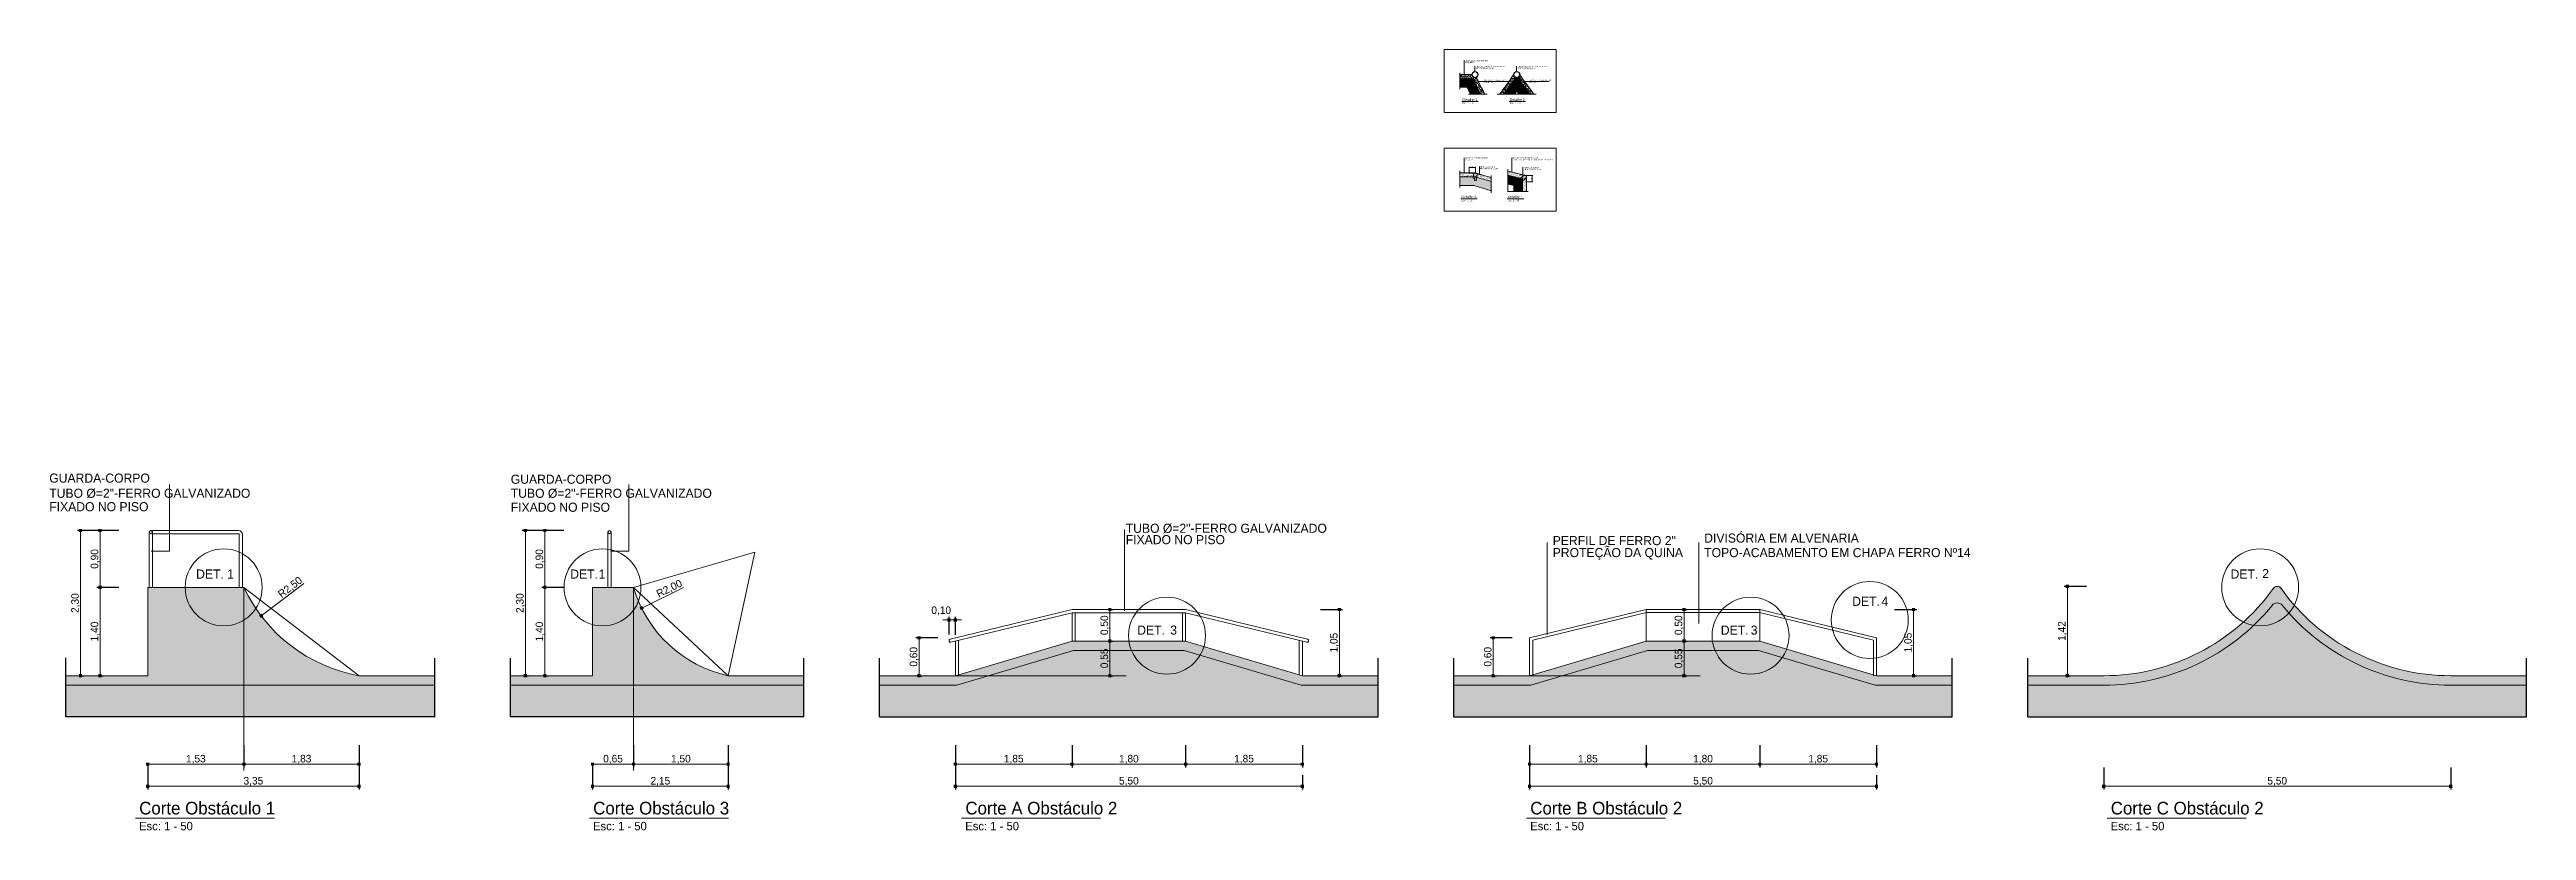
# Model space of a CAD drawing. Header units: millimetres. Extents: x 3006 to 6000, y 1661 to 3774.
# Drawn here: x 4119.89 to 4159.14, y 1912.71 to 1925.08 of the extents above; entities that cross this region are included whole.
import ezdxf

# ---------------------------------------------------------------- set-up
doc = ezdxf.new("R2010")
doc.units = ezdxf.units.MM
doc.header["$LTSCALE"] = 10
for name, color, linetype, lineweight in [('.10', 200, 'Continuous', 9), ('.10 ultra fina', 240, 'Continuous', 5), ('.15', 150, 'Continuous', 15), ('.30', 50, 'Continuous', 30), ('COTAS', 230, 'Continuous', 15)]:
    doc.layers.add(name, color=color, linetype=linetype, lineweight=lineweight)
doc.layers.add('.20 hachura', color=185, linetype='Continuous')
doc.layers.add('Escrita', color=34, linetype='Continuous')
doc.layers.add('Verde', color=7, linetype='Continuous', true_color=0x136734)
doc.styles.add('60-5', font='SIMPLEX.shx', dxfattribs={"height": 0.0075})
doc.styles.add('Texto Wilian', font='himalaya.ttf')
doc.dimstyles.new('Cota 1-75 Exter WMJ', dxfattribs={"dimtxt": 0.12, "dimasz": 0.05, "dimexe": 0.05, "dimexo": 0.1, "dimgap": 0.002, "dimtad": 1, "dimzin": 1, "dimtxsty": 'Texto Wilian', "dimblk": 'BOXFILLED', "dimcen": 2.5, "dimclrd": 230, "dimclre": 230, "dimclrt": 104, "dimazin": 0, "dimtfac": 1, "dimtix": 1, "dimtmove": 0, "dimatfit": 3, "dimfxl": 0.3, "dimfxlon": 1, "dimlwd": 20, "dimarcsym": 1})
pattern_1 = [(37.5, (3992.764727, 1820.6008), (-0.0009600188, 0.0293647942), [0, -0.0231648, 0, -0.025908, 0, -0.024765]), (7.5, (3992.764727, 1820.6008), (0.026971397, 0.043009506), [0, -0.0124968, 0, -0.0208788, 0, -0.008001]), (327.5, (3992.745981, 1820.6008), (0.0474595422, 8.6231e-05), [0, -0.00762, 0, -0.027432, 0, -0.035814]), (317.5, (3992.74598, 1820.6008), (0.045813387, 0.013375759), [0, -0.00381, 0, -0.0179832, 0, -0.020574])]

msp = doc.modelspace()

# ---------------------------------------------------------------- texts
at = {"layer": 'Escrita', "style": 'Texto Wilian'}
for s, height, p in [('GRANILITE', 0.0192, (4142.32, 1924.871)), ('PISO DE ALTA RESISTÊNCIA', 0.0192, (4142.321, 1924.899)), ('TUBO DE FERRO GALVANIZADO Ø 2"', 0.0192, (4142.492, 1924.805)), ('PROTEÇÃO DA QUINA ', 0.0192, (4142.492, 1924.776)), ('TUBO DE FERRO GALVANIZADO Ø 2"', 0.0192, (4143.151, 1924.805)), ('PROTEÇÃO DA QUINA ', 0.0192, (4143.151, 1924.776)), ('GRANILITE', 0.0192, (4142.618, 1924.552)), ('PISO DE ALTA RESISTÊNCIA', 0.0192, (4142.619, 1924.588)), ('GRANILITE', 0.0192, (4143.335, 1924.552)), ('PISO DE ALTA RESISTÊNCIA', 0.0192, (4143.336, 1924.588)), ('GRANILITE', 0.0192, (4142.316, 1923.326)), ('PISO DE ALTA RESISTÊNCIA', 0.0192, (4142.316, 1923.354)), ('PERFIL DE FERRO', 0.0192, (4142.561, 1923.214)), ('PROTEÇÃO DA QUINA ', 0.0192, (4142.561, 1923.185)), ('CIMENTADO REVESTIDO COM CHAPA DE FERRO', 0.0192, (4143.072, 1923.326)), ('PISO DE ALTA RESISTÊNCIA OU', 0.0192, (4143.073, 1923.354)), ('PERFIL DE FERRO', 0.0192, (4143.251, 1923.203)), ('PROTEÇÃO DA QUINA ', 0.0192, (4143.251, 1923.173)), ('TUBO %%C=2"-FERRO GALVANIZADO', 0.144, (4119.882, 1917.981)), ('GUARDA-CORPO', 0.144, (4119.882, 1918.221)), ('TUBO %%C=2"-FERRO GALVANIZADO', 0.144, (4127.196, 1917.981)), ('GUARDA-CORPO', 0.144, (4127.196, 1918.203)), ('FIXADO NO PISO', 0.144, (4119.882, 1917.768)), ('FIXADO NO PISO', 0.144, (4127.196, 1917.759)), ('TUBO %%C=2"-FERRO GALVANIZADO', 0.144, (4136.943, 1917.426)), ('FIXADO NO PISO', 0.144, (4136.943, 1917.246)), ('PERFIL DE FERRO 2"', 0.144, (4143.71, 1917.231)), ('DIVISÓRIA EM ALVENARIA', 0.144, (4146.111, 1917.271)), ('PROTEÇÃO DA QUINA', 0.144, (4143.71, 1917.041)), ('TOPO-ACABAMENTO EM CHAPA FERRO Nº14', 0.144, (4146.111, 1917.041)), ('DET.', 0.144, (4122.21, 1916.701)), ('1', 0.144, (4122.701, 1916.701)), ('DET.', 0.144, (4128.139, 1916.701)), ('1', 0.144, (4128.589, 1916.701)), ('DET.', 0.144, (4154.453, 1916.701)), ('2', 0.144, (4154.955, 1916.709)), ('DET.', 0.144, (4148.456, 1916.269)), ('4', 0.144, (4148.92, 1916.269)), ('DET.', 0.144, (4137.125, 1915.813)), ('3', 0.144, (4137.648, 1915.813)), ('DET.', 0.144, (4146.374, 1915.813)), ('3', 0.144, (4146.848, 1915.813))]:
    msp.add_text(s, height=height, dxfattribs=at).set_placement(p)
at = {"layer": 'Escrita', "attachment_point": 1, "style": 'Texto Wilian'}
for s, insert, char_height, width in [('{\\C50;Esc: 1 - 10}', (4142.279, 1924.246), 0.02667, 0.41906), ('{\\C50;Detalhe 1}', (4142.279, 1924.31), 0.04, 0.99217), ('{\\C50;Esc: 1 - 10}', (4143.03, 1924.246), 0.02667, 0.41906), ('{\\C50;Detalhe 2}', (4143.03, 1924.31), 0.04, 0.99217), ('{\\C50;Detalhe 3}', (4142.264, 1922.77), 0.04, 0.99217), ('{\\C50;Detalhe 4}', (4143.001, 1922.77), 0.04, 0.99217), ('{\\C50;Esc: 1 - 10}', (4142.264, 1922.707), 0.02667, 0.41906), ('{\\C50;Esc: 1 - 10}', (4143.001, 1922.707), 0.02667, 0.41906), ('{\\C50;Corte Obstáculo 1}', (4121.307, 1913.164), 0.2, 4.96087), ('{\\C50;Corte Obstáculo 3}', (4128.502, 1913.164), 0.2, 4.96087), ('{\\C50;Corte A Obstáculo 2}', (4134.401, 1913.164), 0.2, 4.96087), ('{\\C50;Corte B Obstáculo 2}', (4143.354, 1913.164), 0.2, 4.96087), ('{\\C50;Corte C Obstáculo 2}', (4152.554, 1913.164), 0.2, 4.96087), ('{\\C50;Esc: 1 - 50}', (4121.305, 1912.846), 0.13333, 2.09532), ('{\\C50;Esc: 1 - 50}', (4128.5, 1912.846), 0.13333, 2.09532), ('{\\C50;Esc: 1 - 50}', (4134.399, 1912.846), 0.13333, 2.09532), ('{\\C50;Esc: 1 - 50}', (4143.353, 1912.846), 0.13333, 2.09532), ('{\\C50;Esc: 1 - 50}', (4152.552, 1912.846), 0.13333, 2.09532)]:
    msp.add_mtext(s, dxfattribs=dict(at, insert=insert, char_height=char_height, width=width))
at = {"layer": 'Escrita', "insert": (4142.429, 1923.22), "char_height": 0.0075, "attachment_point": 5, "style": '60-5'}
msp.add_mtext('\\A1;.10', dxfattribs=at)
at = {"layer": 'Escrita', "insert": (4143.375, 1923.035), "char_height": 0.0075, "attachment_point": 5, "rotation": 90, "style": '60-5'}
msp.add_mtext('\\A1;.10', dxfattribs=at)

# ---------------------------------------------------------------- blocks, each defined once
blk = doc.blocks.new('_BoxFilled')
at = {"color": 0, "linetype": 'ByBlock', "lineweight": -2}
blk.add_line((-0.5, 0), (-1, 0), dxfattribs=at)
at = {"color": 0, "linetype": 'ByBlock'}
blk.add_solid([(-0.5, 0.5), (0.5, 0.5), (-0.5, -0.5), (0.5, -0.5)], dxfattribs=at)
blk = doc.blocks.new('*D676')
at = {"layer": 'COTAS', "color": 230, "lineweight": -2, "transparency": 16777216}
for p, q in [((4120.987, 1916.562), (4120.637, 1916.562)), ((4120.687, 1915.162), (4120.737, 1915.162))]:
    blk.add_line(p, q, dxfattribs=at)
at = {"layer": 'COTAS', "color": 230, "linetype": 'Continuous', "lineweight": 20, "transparency": 16777216}
blk.add_line((4120.687, 1916.512), (4120.687, 1915.212), dxfattribs=at)
at = {"layer": 'Defpoints', "color": 0, "transparency": 16777216}
for p in [(4121.442, 1916.562), (4120.687, 1915.162), (4120.687, 1915.162)]:
    blk.add_point(p, dxfattribs=at)
at = {"layer": 'COTAS', "color": 230, "lineweight": 20, "transparency": 16777216, "xscale": 0.05, "yscale": 0.05, "zscale": 0.05}
for p, rotation in [((4120.687, 1916.562), 90), ((4120.687, 1915.162), 270)]:
    blk.add_blockref('_BoxFilled', p, dxfattribs=dict(at, rotation=rotation))
at = {"layer": 'COTAS', "color": 104, "transparency": 16777216, "insert": (4120.61, 1915.862), "char_height": 0.12, "attachment_point": 5, "rotation": 90, "style": 'Texto Wilian'}
blk.add_mtext('1,40', dxfattribs=at)
blk = doc.blocks.new('*D677')
at = {"layer": 'COTAS', "color": 230, "lineweight": -2, "transparency": 16777216}
for p, q in [((4120.987, 1917.462), (4120.637, 1917.462)), ((4120.987, 1916.562), (4120.637, 1916.562))]:
    blk.add_line(p, q, dxfattribs=at)
at = {"layer": 'COTAS', "color": 230, "linetype": 'Continuous', "lineweight": 20, "transparency": 16777216}
blk.add_line((4120.687, 1917.412), (4120.687, 1916.612), dxfattribs=at)
at = {"layer": 'Defpoints', "color": 0, "transparency": 16777216}
for p in [(4121.492, 1917.462), (4120.687, 1916.562), (4121.442, 1916.562)]:
    blk.add_point(p, dxfattribs=at)
at = {"layer": 'COTAS', "color": 230, "lineweight": 20, "transparency": 16777216, "xscale": 0.05, "yscale": 0.05, "zscale": 0.05}
for p, rotation in [((4120.687, 1917.462), 90), ((4120.687, 1916.562), 270)]:
    blk.add_blockref('_BoxFilled', p, dxfattribs=dict(at, rotation=rotation))
at = {"layer": 'COTAS', "color": 104, "transparency": 16777216, "insert": (4120.61, 1917.012), "char_height": 0.12, "attachment_point": 5, "rotation": 90, "style": 'Texto Wilian'}
blk.add_mtext('0,90', dxfattribs=at)
blk = doc.blocks.new('*D678')
at = {"layer": 'COTAS', "color": 230, "lineweight": -2, "transparency": 16777216}
for p, q in [((4120.678, 1917.462), (4120.328, 1917.462)), ((4120.378, 1915.162), (4120.428, 1915.162))]:
    blk.add_line(p, q, dxfattribs=at)
at = {"layer": 'COTAS', "color": 230, "linetype": 'Continuous', "lineweight": 20, "transparency": 16777216}
blk.add_line((4120.378, 1917.412), (4120.378, 1915.212), dxfattribs=at)
at = {"layer": 'Defpoints', "color": 0, "transparency": 16777216}
for p in [(4121.492, 1917.462), (4120.378, 1915.162), (4120.378, 1915.162)]:
    blk.add_point(p, dxfattribs=at)
at = {"layer": 'COTAS', "color": 230, "lineweight": 20, "transparency": 16777216, "xscale": 0.05, "yscale": 0.05, "zscale": 0.05}
for p, rotation in [((4120.378, 1917.462), 90), ((4120.378, 1915.162), 270)]:
    blk.add_blockref('_BoxFilled', p, dxfattribs=dict(at, rotation=rotation))
at = {"layer": 'COTAS', "color": 104, "transparency": 16777216, "insert": (4120.301, 1916.312), "char_height": 0.12, "attachment_point": 5, "rotation": 90, "style": 'Texto Wilian'}
blk.add_mtext('2,30', dxfattribs=at)
blk = doc.blocks.new('*D679')
at = {"layer": 'COTAS', "color": 230, "lineweight": -2, "transparency": 16777216}
for p, q in [((4121.442, 1913.71), (4121.442, 1913.36)), ((4124.792, 1913.71), (4124.792, 1913.36))]:
    blk.add_line(p, q, dxfattribs=at)
at = {"layer": 'COTAS', "color": 230, "linetype": 'Continuous', "lineweight": 20, "transparency": 16777216}
blk.add_line((4124.742, 1913.41), (4121.492, 1913.41), dxfattribs=at)
at = {"layer": 'Defpoints', "color": 0, "transparency": 16777216}
for p in [(4121.442, 1915.162), (4124.792, 1915.162), (4121.442, 1913.41)]:
    blk.add_point(p, dxfattribs=at)
at = {"layer": 'COTAS', "color": 230, "lineweight": 20, "transparency": 16777216, "xscale": 0.05, "yscale": 0.05, "zscale": 0.05, "rotation": 180}
blk.add_blockref('_BoxFilled', (4121.442, 1913.41), dxfattribs=at)
at = {"layer": 'COTAS', "color": 230, "lineweight": 20, "transparency": 16777216, "xscale": 0.05, "yscale": 0.05, "zscale": 0.05}
blk.add_blockref('_BoxFilled', (4124.792, 1913.41), dxfattribs=at)
at = {"layer": 'COTAS', "color": 104, "transparency": 16777216, "insert": (4123.117, 1913.487), "char_height": 0.12, "attachment_point": 5, "style": 'Texto Wilian'}
blk.add_mtext('3,35', dxfattribs=at)
blk = doc.blocks.new('*D680')
at = {"layer": 'COTAS', "color": 230, "lineweight": -2, "transparency": 16777216}
for p, q in [((4121.442, 1913.76), (4121.442, 1913.71)), ((4122.967, 1914.06), (4122.967, 1913.71))]:
    blk.add_line(p, q, dxfattribs=at)
at = {"layer": 'COTAS', "color": 230, "linetype": 'Continuous', "lineweight": 20, "transparency": 16777216}
blk.add_line((4122.917, 1913.76), (4121.492, 1913.76), dxfattribs=at)
at = {"layer": 'Defpoints', "color": 0, "transparency": 16777216}
for p in [(4122.967, 1914.512), (4121.442, 1913.806), (4121.442, 1913.76)]:
    blk.add_point(p, dxfattribs=at)
at = {"layer": 'COTAS', "color": 230, "lineweight": 20, "transparency": 16777216, "xscale": 0.05, "yscale": 0.05, "zscale": 0.05, "rotation": 180}
blk.add_blockref('_BoxFilled', (4121.442, 1913.76), dxfattribs=at)
at = {"layer": 'COTAS', "color": 230, "lineweight": 20, "transparency": 16777216, "xscale": 0.05, "yscale": 0.05, "zscale": 0.05}
blk.add_blockref('_BoxFilled', (4122.967, 1913.76), dxfattribs=at)
at = {"layer": 'COTAS', "color": 104, "transparency": 16777216, "insert": (4122.205, 1913.837), "char_height": 0.12, "attachment_point": 5, "style": 'Texto Wilian'}
blk.add_mtext('1,53', dxfattribs=at)
blk = doc.blocks.new('*D681')
at = {"layer": 'COTAS', "color": 230, "lineweight": -2, "transparency": 16777216}
for p, q in [((4122.967, 1914.06), (4122.967, 1913.71)), ((4124.792, 1914.06), (4124.792, 1913.71))]:
    blk.add_line(p, q, dxfattribs=at)
at = {"layer": 'COTAS', "color": 230, "linetype": 'Continuous', "lineweight": 20, "transparency": 16777216}
blk.add_line((4123.017, 1913.76), (4124.742, 1913.76), dxfattribs=at)
at = {"layer": 'Defpoints', "color": 0, "transparency": 16777216}
for p in [(4122.967, 1914.512), (4124.792, 1914.512), (4124.792, 1913.76)]:
    blk.add_point(p, dxfattribs=at)
at = {"layer": 'COTAS', "color": 230, "lineweight": 20, "transparency": 16777216, "xscale": 0.05, "yscale": 0.05, "zscale": 0.05, "rotation": 180}
blk.add_blockref('_BoxFilled', (4122.967, 1913.76), dxfattribs=at)
at = {"layer": 'COTAS', "color": 230, "lineweight": 20, "transparency": 16777216, "xscale": 0.05, "yscale": 0.05, "zscale": 0.05}
blk.add_blockref('_BoxFilled', (4124.792, 1913.76), dxfattribs=at)
at = {"layer": 'COTAS', "color": 104, "transparency": 16777216, "insert": (4123.88, 1913.837), "char_height": 0.12, "attachment_point": 5, "style": 'Texto Wilian'}
blk.add_mtext('1,83', dxfattribs=at)
blk = doc.blocks.new('*D653')
at = {"layer": 'COTAS', "color": 230, "lineweight": -2, "transparency": 16777216}
for p, q in [((4128.492, 1913.71), (4128.492, 1913.36)), ((4130.642, 1913.71), (4130.642, 1913.36))]:
    blk.add_line(p, q, dxfattribs=at)
at = {"layer": 'COTAS', "color": 230, "linetype": 'Continuous', "lineweight": 20, "transparency": 16777216}
blk.add_line((4130.592, 1913.41), (4128.542, 1913.41), dxfattribs=at)
at = {"layer": 'Defpoints', "color": 0, "transparency": 16777216}
for p in [(4128.492, 1915.162), (4130.642, 1915.162), (4128.492, 1913.41)]:
    blk.add_point(p, dxfattribs=at)
at = {"layer": 'COTAS', "color": 230, "lineweight": 20, "transparency": 16777216, "xscale": 0.05, "yscale": 0.05, "zscale": 0.05, "rotation": 180}
blk.add_blockref('_BoxFilled', (4128.492, 1913.41), dxfattribs=at)
at = {"layer": 'COTAS', "color": 230, "lineweight": 20, "transparency": 16777216, "xscale": 0.05, "yscale": 0.05, "zscale": 0.05}
blk.add_blockref('_BoxFilled', (4130.642, 1913.41), dxfattribs=at)
at = {"layer": 'COTAS', "color": 104, "transparency": 16777216, "insert": (4129.567, 1913.487), "char_height": 0.12, "attachment_point": 5, "style": 'Texto Wilian'}
blk.add_mtext('2,15', dxfattribs=at)
blk = doc.blocks.new('*D654')
at = {"layer": 'COTAS', "color": 230, "lineweight": -2, "transparency": 16777216}
for p, q in [((4128.492, 1913.76), (4128.492, 1913.71)), ((4129.142, 1914.06), (4129.142, 1913.71))]:
    blk.add_line(p, q, dxfattribs=at)
at = {"layer": 'COTAS', "color": 230, "linetype": 'Continuous', "lineweight": 20, "transparency": 16777216}
blk.add_line((4129.092, 1913.76), (4128.542, 1913.76), dxfattribs=at)
at = {"layer": 'Defpoints', "color": 0, "transparency": 16777216}
for p in [(4129.142, 1914.512), (4128.492, 1913.806), (4128.492, 1913.76)]:
    blk.add_point(p, dxfattribs=at)
at = {"layer": 'COTAS', "color": 230, "lineweight": 20, "transparency": 16777216, "xscale": 0.05, "yscale": 0.05, "zscale": 0.05, "rotation": 180}
blk.add_blockref('_BoxFilled', (4128.492, 1913.76), dxfattribs=at)
at = {"layer": 'COTAS', "color": 230, "lineweight": 20, "transparency": 16777216, "xscale": 0.05, "yscale": 0.05, "zscale": 0.05}
blk.add_blockref('_BoxFilled', (4129.142, 1913.76), dxfattribs=at)
at = {"layer": 'COTAS', "color": 104, "transparency": 16777216, "insert": (4128.817, 1913.837), "char_height": 0.12, "attachment_point": 5, "style": 'Texto Wilian'}
blk.add_mtext('0,65', dxfattribs=at)
blk = doc.blocks.new('*D655')
at = {"layer": 'COTAS', "color": 230, "lineweight": -2, "transparency": 16777216}
for p, q in [((4129.142, 1914.06), (4129.142, 1913.71)), ((4130.642, 1914.06), (4130.642, 1913.71))]:
    blk.add_line(p, q, dxfattribs=at)
at = {"layer": 'COTAS', "color": 230, "linetype": 'Continuous', "lineweight": 20, "transparency": 16777216}
blk.add_line((4129.192, 1913.76), (4130.592, 1913.76), dxfattribs=at)
at = {"layer": 'Defpoints', "color": 0, "transparency": 16777216}
for p in [(4130.642, 1915.012), (4129.142, 1914.512), (4130.642, 1913.76)]:
    blk.add_point(p, dxfattribs=at)
at = {"layer": 'COTAS', "color": 230, "lineweight": 20, "transparency": 16777216, "xscale": 0.05, "yscale": 0.05, "zscale": 0.05, "rotation": 180}
blk.add_blockref('_BoxFilled', (4129.142, 1913.76), dxfattribs=at)
at = {"layer": 'COTAS', "color": 230, "lineweight": 20, "transparency": 16777216, "xscale": 0.05, "yscale": 0.05, "zscale": 0.05}
blk.add_blockref('_BoxFilled', (4130.642, 1913.76), dxfattribs=at)
at = {"layer": 'COTAS', "color": 104, "transparency": 16777216, "insert": (4129.892, 1913.837), "char_height": 0.12, "attachment_point": 5, "style": 'Texto Wilian'}
blk.add_mtext('1,50', dxfattribs=at)
blk = doc.blocks.new('*D656')
at = {"layer": 'COTAS', "color": 230, "lineweight": -2, "transparency": 16777216}
for p, q in [((4128.037, 1916.562), (4127.687, 1916.562)), ((4127.737, 1915.162), (4127.787, 1915.162))]:
    blk.add_line(p, q, dxfattribs=at)
at = {"layer": 'COTAS', "color": 230, "linetype": 'Continuous', "lineweight": 20, "transparency": 16777216}
blk.add_line((4127.737, 1916.512), (4127.737, 1915.212), dxfattribs=at)
at = {"layer": 'Defpoints', "color": 0, "transparency": 16777216}
for p in [(4128.492, 1916.562), (4127.737, 1915.162), (4127.737, 1915.162)]:
    blk.add_point(p, dxfattribs=at)
at = {"layer": 'COTAS', "color": 230, "lineweight": 20, "transparency": 16777216, "xscale": 0.05, "yscale": 0.05, "zscale": 0.05}
for p, rotation in [((4127.737, 1916.562), 90), ((4127.737, 1915.162), 270)]:
    blk.add_blockref('_BoxFilled', p, dxfattribs=dict(at, rotation=rotation))
at = {"layer": 'COTAS', "color": 104, "transparency": 16777216, "insert": (4127.66, 1915.862), "char_height": 0.12, "attachment_point": 5, "rotation": 90, "style": 'Texto Wilian'}
blk.add_mtext('1,40', dxfattribs=at)
blk = doc.blocks.new('*D657')
at = {"layer": 'COTAS', "color": 230, "lineweight": -2, "transparency": 16777216}
for p, q in [((4128.037, 1917.462), (4127.687, 1917.462)), ((4128.037, 1916.562), (4127.687, 1916.562))]:
    blk.add_line(p, q, dxfattribs=at)
at = {"layer": 'COTAS', "color": 230, "linetype": 'Continuous', "lineweight": 20, "transparency": 16777216}
blk.add_line((4127.737, 1917.412), (4127.737, 1916.612), dxfattribs=at)
at = {"layer": 'Defpoints', "color": 0, "transparency": 16777216}
for p in [(4128.761, 1917.462), (4127.737, 1916.562), (4128.492, 1916.562)]:
    blk.add_point(p, dxfattribs=at)
at = {"layer": 'COTAS', "color": 230, "lineweight": 20, "transparency": 16777216, "xscale": 0.05, "yscale": 0.05, "zscale": 0.05}
for p, rotation in [((4127.737, 1917.462), 90), ((4127.737, 1916.562), 270)]:
    blk.add_blockref('_BoxFilled', p, dxfattribs=dict(at, rotation=rotation))
at = {"layer": 'COTAS', "color": 104, "transparency": 16777216, "insert": (4127.66, 1917.012), "char_height": 0.12, "attachment_point": 5, "rotation": 90, "style": 'Texto Wilian'}
blk.add_mtext('0,90', dxfattribs=at)
blk = doc.blocks.new('*D658')
at = {"layer": 'COTAS', "color": 230, "lineweight": -2, "transparency": 16777216}
for p, q in [((4127.728, 1917.462), (4127.378, 1917.462)), ((4127.428, 1915.162), (4127.478, 1915.162))]:
    blk.add_line(p, q, dxfattribs=at)
at = {"layer": 'COTAS', "color": 230, "linetype": 'Continuous', "lineweight": 20, "transparency": 16777216}
blk.add_line((4127.428, 1917.412), (4127.428, 1915.212), dxfattribs=at)
at = {"layer": 'Defpoints', "color": 0, "transparency": 16777216}
for p in [(4128.761, 1917.462), (4127.428, 1915.162), (4127.428, 1915.162)]:
    blk.add_point(p, dxfattribs=at)
at = {"layer": 'COTAS', "color": 230, "lineweight": 20, "transparency": 16777216, "xscale": 0.05, "yscale": 0.05, "zscale": 0.05}
for p, rotation in [((4127.428, 1917.462), 90), ((4127.428, 1915.162), 270)]:
    blk.add_blockref('_BoxFilled', p, dxfattribs=dict(at, rotation=rotation))
at = {"layer": 'COTAS', "color": 104, "transparency": 16777216, "insert": (4127.351, 1916.312), "char_height": 0.12, "attachment_point": 5, "rotation": 90, "style": 'Texto Wilian'}
blk.add_mtext('2,30', dxfattribs=at)
blk = doc.blocks.new('*D659')
at = {"layer": 'COTAS', "color": 230, "lineweight": -2, "transparency": 16777216}
for p, q in [((4136.092, 1914.06), (4136.092, 1913.71)), ((4137.892, 1914.06), (4137.892, 1913.71))]:
    blk.add_line(p, q, dxfattribs=at)
at = {"layer": 'COTAS', "color": 230, "linetype": 'Continuous', "lineweight": 20, "transparency": 16777216}
blk.add_line((4136.142, 1913.76), (4137.842, 1913.76), dxfattribs=at)
at = {"layer": 'Defpoints', "color": 0, "transparency": 16777216}
for p in [(4136.092, 1915.712), (4137.892, 1915.712), (4137.892, 1913.76)]:
    blk.add_point(p, dxfattribs=at)
at = {"layer": 'COTAS', "color": 230, "lineweight": 20, "transparency": 16777216, "xscale": 0.05, "yscale": 0.05, "zscale": 0.05, "rotation": 180}
blk.add_blockref('_BoxFilled', (4136.092, 1913.76), dxfattribs=at)
at = {"layer": 'COTAS', "color": 230, "lineweight": 20, "transparency": 16777216, "xscale": 0.05, "yscale": 0.05, "zscale": 0.05}
blk.add_blockref('_BoxFilled', (4137.892, 1913.76), dxfattribs=at)
at = {"layer": 'COTAS', "color": 104, "transparency": 16777216, "insert": (4136.992, 1913.837), "char_height": 0.12, "attachment_point": 5, "style": 'Texto Wilian'}
blk.add_mtext('1,80', dxfattribs=at)
blk = doc.blocks.new('*D660')
at = {"layer": 'COTAS', "color": 230, "lineweight": -2, "transparency": 16777216}
for p, q in [((4134.242, 1914.06), (4134.242, 1913.71)), ((4136.092, 1914.06), (4136.092, 1913.71))]:
    blk.add_line(p, q, dxfattribs=at)
at = {"layer": 'COTAS', "color": 230, "linetype": 'Continuous', "lineweight": 20, "transparency": 16777216}
blk.add_line((4134.292, 1913.76), (4136.042, 1913.76), dxfattribs=at)
at = {"layer": 'Defpoints', "color": 0, "transparency": 16777216}
for p in [(4136.092, 1915.712), (4134.242, 1915.162), (4136.092, 1913.76)]:
    blk.add_point(p, dxfattribs=at)
at = {"layer": 'COTAS', "color": 230, "lineweight": 20, "transparency": 16777216, "xscale": 0.05, "yscale": 0.05, "zscale": 0.05, "rotation": 180}
blk.add_blockref('_BoxFilled', (4134.242, 1913.76), dxfattribs=at)
at = {"layer": 'COTAS', "color": 230, "lineweight": 20, "transparency": 16777216, "xscale": 0.05, "yscale": 0.05, "zscale": 0.05}
blk.add_blockref('_BoxFilled', (4136.092, 1913.76), dxfattribs=at)
at = {"layer": 'COTAS', "color": 104, "transparency": 16777216, "insert": (4135.167, 1913.837), "char_height": 0.12, "attachment_point": 5, "style": 'Texto Wilian'}
blk.add_mtext('1,85', dxfattribs=at)
blk = doc.blocks.new('*D661')
at = {"layer": 'COTAS', "color": 230, "lineweight": -2, "transparency": 16777216}
for p, q in [((4137.892, 1914.06), (4137.892, 1913.71)), ((4139.742, 1914.06), (4139.742, 1913.71))]:
    blk.add_line(p, q, dxfattribs=at)
at = {"layer": 'COTAS', "color": 230, "linetype": 'Continuous', "lineweight": 20, "transparency": 16777216}
blk.add_line((4139.692, 1913.76), (4137.942, 1913.76), dxfattribs=at)
at = {"layer": 'Defpoints', "color": 0, "transparency": 16777216}
for p in [(4137.892, 1915.712), (4139.742, 1915.162), (4137.892, 1913.76)]:
    blk.add_point(p, dxfattribs=at)
at = {"layer": 'COTAS', "color": 230, "lineweight": 20, "transparency": 16777216, "xscale": 0.05, "yscale": 0.05, "zscale": 0.05, "rotation": 180}
blk.add_blockref('_BoxFilled', (4137.892, 1913.76), dxfattribs=at)
at = {"layer": 'COTAS', "color": 230, "lineweight": 20, "transparency": 16777216, "xscale": 0.05, "yscale": 0.05, "zscale": 0.05}
blk.add_blockref('_BoxFilled', (4139.742, 1913.76), dxfattribs=at)
at = {"layer": 'COTAS', "color": 104, "transparency": 16777216, "insert": (4138.817, 1913.837), "char_height": 0.12, "attachment_point": 5, "style": 'Texto Wilian'}
blk.add_mtext('1,85', dxfattribs=at)
blk = doc.blocks.new('*D662')
at = {"layer": 'COTAS', "color": 230, "lineweight": -2, "transparency": 16777216}
for p, q in [((4134.242, 1913.71), (4134.242, 1913.36)), ((4139.742, 1913.585), (4139.742, 1913.36))]:
    blk.add_line(p, q, dxfattribs=at)
at = {"layer": 'COTAS', "color": 230, "linetype": 'Continuous', "lineweight": 20, "transparency": 16777216}
blk.add_line((4134.292, 1913.41), (4139.692, 1913.41), dxfattribs=at)
at = {"layer": 'Defpoints', "color": 0, "transparency": 16777216}
for p in [(4134.242, 1915.162), (4139.742, 1913.685), (4139.742, 1913.41)]:
    blk.add_point(p, dxfattribs=at)
at = {"layer": 'COTAS', "color": 230, "lineweight": 20, "transparency": 16777216, "xscale": 0.05, "yscale": 0.05, "zscale": 0.05, "rotation": 180}
blk.add_blockref('_BoxFilled', (4134.242, 1913.41), dxfattribs=at)
at = {"layer": 'COTAS', "color": 230, "lineweight": 20, "transparency": 16777216, "xscale": 0.05, "yscale": 0.05, "zscale": 0.05}
blk.add_blockref('_BoxFilled', (4139.742, 1913.41), dxfattribs=at)
at = {"layer": 'COTAS', "color": 104, "transparency": 16777216, "insert": (4136.992, 1913.487), "char_height": 0.12, "attachment_point": 5, "style": 'Texto Wilian'}
blk.add_mtext('5,50', dxfattribs=at)
blk = doc.blocks.new('*D663')
at = {"layer": 'COTAS', "color": 230, "lineweight": -2, "transparency": 16777216}
for p, q in [((4133.967, 1915.762), (4133.617, 1915.762)), ((4133.667, 1915.162), (4133.717, 1915.162))]:
    blk.add_line(p, q, dxfattribs=at)
at = {"layer": 'COTAS', "color": 230, "linetype": 'Continuous', "lineweight": 20, "transparency": 16777216}
blk.add_line((4133.667, 1915.212), (4133.667, 1915.712), dxfattribs=at)
at = {"layer": 'Defpoints', "color": 0, "transparency": 16777216}
for p in [(4133.667, 1915.762), (4134.242, 1915.762), (4133.667, 1915.162)]:
    blk.add_point(p, dxfattribs=at)
at = {"layer": 'COTAS', "color": 230, "lineweight": 20, "transparency": 16777216, "xscale": 0.05, "yscale": 0.05, "zscale": 0.05}
for p, rotation in [((4133.667, 1915.762), 90), ((4133.667, 1915.162), 270)]:
    blk.add_blockref('_BoxFilled', p, dxfattribs=dict(at, rotation=rotation))
at = {"layer": 'COTAS', "color": 104, "transparency": 16777216, "insert": (4133.59, 1915.462), "char_height": 0.12, "attachment_point": 5, "rotation": 90, "style": 'Texto Wilian'}
blk.add_mtext('0,60', dxfattribs=at)
blk = doc.blocks.new('*D664')
at = {"layer": 'COTAS', "color": 230, "lineweight": -2, "transparency": 16777216}
for p, q in [((4136.691, 1916.212), (4136.741, 1916.212)), ((4136.691, 1915.712), (4136.741, 1915.712))]:
    blk.add_line(p, q, dxfattribs=at)
at = {"layer": 'COTAS', "color": 230, "linetype": 'Continuous', "lineweight": 20, "transparency": 16777216}
blk.add_line((4136.691, 1915.762), (4136.691, 1916.162), dxfattribs=at)
at = {"layer": 'Defpoints', "color": 0, "transparency": 16777216}
for p in [(4136.691, 1916.212), (4136.691, 1916.212), (4136.691, 1915.712)]:
    blk.add_point(p, dxfattribs=at)
at = {"layer": 'COTAS', "color": 230, "lineweight": 20, "transparency": 16777216, "xscale": 0.05, "yscale": 0.05, "zscale": 0.05}
for p, rotation in [((4136.691, 1916.212), 90), ((4136.691, 1915.712), 270)]:
    blk.add_blockref('_BoxFilled', p, dxfattribs=dict(at, rotation=rotation))
at = {"layer": 'COTAS', "color": 104, "transparency": 16777216, "insert": (4136.614, 1915.962), "char_height": 0.12, "attachment_point": 5, "rotation": 90, "style": 'Texto Wilian'}
blk.add_mtext('0,50', dxfattribs=at)
blk = doc.blocks.new('*D665')
at = {"layer": 'COTAS', "color": 230, "lineweight": -2, "transparency": 16777216}
for p, q in [((4136.691, 1915.712), (4136.741, 1915.712)), ((4136.691, 1915.162), (4136.741, 1915.162))]:
    blk.add_line(p, q, dxfattribs=at)
at = {"layer": 'COTAS', "color": 230, "linetype": 'Continuous', "lineweight": 20, "transparency": 16777216}
blk.add_line((4136.691, 1915.662), (4136.691, 1915.212), dxfattribs=at)
at = {"layer": 'Defpoints', "color": 0, "transparency": 16777216}
for p in [(4136.691, 1915.712), (4136.691, 1915.162), (4136.691, 1915.162)]:
    blk.add_point(p, dxfattribs=at)
at = {"layer": 'COTAS', "color": 230, "lineweight": 20, "transparency": 16777216, "xscale": 0.05, "yscale": 0.05, "zscale": 0.05}
for p, rotation in [((4136.691, 1915.712), 90), ((4136.691, 1915.162), 270)]:
    blk.add_blockref('_BoxFilled', p, dxfattribs=dict(at, rotation=rotation))
at = {"layer": 'COTAS', "color": 104, "transparency": 16777216, "insert": (4136.614, 1915.437), "char_height": 0.12, "attachment_point": 5, "rotation": 90, "style": 'Texto Wilian'}
blk.add_mtext('0,55', dxfattribs=at)
blk = doc.blocks.new('*D666')
at = {"layer": 'COTAS', "color": 230, "lineweight": -2, "transparency": 16777216}
for p, q in [((4140.028, 1916.212), (4140.378, 1916.212)), ((4140.328, 1915.162), (4140.378, 1915.162))]:
    blk.add_line(p, q, dxfattribs=at)
at = {"layer": 'COTAS', "color": 230, "linetype": 'Continuous', "lineweight": 20, "transparency": 16777216}
blk.add_line((4140.328, 1916.162), (4140.328, 1915.212), dxfattribs=at)
at = {"layer": 'Defpoints', "color": 0, "transparency": 16777216}
for p in [(4138.267, 1916.212), (4140.328, 1915.162), (4140.328, 1915.162)]:
    blk.add_point(p, dxfattribs=at)
at = {"layer": 'COTAS', "color": 230, "lineweight": 20, "transparency": 16777216, "xscale": 0.05, "yscale": 0.05, "zscale": 0.05}
for p, rotation in [((4140.328, 1916.212), 90), ((4140.328, 1915.162), 270)]:
    blk.add_blockref('_BoxFilled', p, dxfattribs=dict(at, rotation=rotation))
at = {"layer": 'COTAS', "color": 104, "transparency": 16777216, "insert": (4140.251, 1915.687), "char_height": 0.12, "attachment_point": 5, "rotation": 90, "style": 'Texto Wilian'}
blk.add_mtext('1,05', dxfattribs=at)
blk = doc.blocks.new('*D667')
at = {"layer": 'COTAS', "color": 230, "lineweight": -2, "transparency": 16777216}
for p, q in [((4134.142, 1915.817), (4134.142, 1916.095)), ((4134.242, 1915.81), (4134.242, 1916.095))]:
    blk.add_line(p, q, dxfattribs=at)
at = {"layer": 'COTAS', "color": 230, "linetype": 'Continuous', "lineweight": 20, "transparency": 16777216}
for p, q in [((4134.092, 1916.045), (4134.042, 1916.045)), ((4134.142, 1916.045), (4134.242, 1916.045)), ((4134.292, 1916.045), (4134.342, 1916.045))]:
    blk.add_line(p, q, dxfattribs=at)
at = {"layer": 'Defpoints', "color": 0, "transparency": 16777216}
for p in [(4134.142, 1915.717), (4134.242, 1916.045), (4134.242, 1915.71)]:
    blk.add_point(p, dxfattribs=at)
at = {"layer": 'COTAS', "color": 230, "lineweight": 20, "transparency": 16777216, "xscale": 0.05, "yscale": 0.05, "zscale": 0.05}
blk.add_blockref('_BoxFilled', (4134.142, 1916.045), dxfattribs=at)
at = {"layer": 'COTAS', "color": 230, "lineweight": 20, "transparency": 16777216, "xscale": 0.05, "yscale": 0.05, "zscale": 0.05, "rotation": 180}
blk.add_blockref('_BoxFilled', (4134.242, 1916.045), dxfattribs=at)
at = {"layer": 'COTAS', "color": 104, "transparency": 16777216, "insert": (4134.018, 1916.189), "char_height": 0.12, "attachment_point": 5, "style": 'Texto Wilian'}
blk.add_mtext('0,10', dxfattribs=at)
blk = doc.blocks.new('*D668')
at = {"layer": 'COTAS', "color": 230, "lineweight": -2, "transparency": 16777216}
for p, q in [((4145.192, 1914.06), (4145.192, 1913.71)), ((4146.992, 1914.06), (4146.992, 1913.71))]:
    blk.add_line(p, q, dxfattribs=at)
at = {"layer": 'COTAS', "color": 230, "linetype": 'Continuous', "lineweight": 20, "transparency": 16777216}
blk.add_line((4145.242, 1913.76), (4146.942, 1913.76), dxfattribs=at)
at = {"layer": 'Defpoints', "color": 0, "transparency": 16777216}
for p in [(4145.192, 1915.712), (4146.992, 1915.712), (4146.992, 1913.76)]:
    blk.add_point(p, dxfattribs=at)
at = {"layer": 'COTAS', "color": 230, "lineweight": 20, "transparency": 16777216, "xscale": 0.05, "yscale": 0.05, "zscale": 0.05, "rotation": 180}
blk.add_blockref('_BoxFilled', (4145.192, 1913.76), dxfattribs=at)
at = {"layer": 'COTAS', "color": 230, "lineweight": 20, "transparency": 16777216, "xscale": 0.05, "yscale": 0.05, "zscale": 0.05}
blk.add_blockref('_BoxFilled', (4146.992, 1913.76), dxfattribs=at)
at = {"layer": 'COTAS', "color": 104, "transparency": 16777216, "insert": (4146.092, 1913.837), "char_height": 0.12, "attachment_point": 5, "style": 'Texto Wilian'}
blk.add_mtext('1,80', dxfattribs=at)
blk = doc.blocks.new('*D669')
at = {"layer": 'COTAS', "color": 230, "lineweight": -2, "transparency": 16777216}
for p, q in [((4143.342, 1914.06), (4143.342, 1913.71)), ((4145.192, 1914.06), (4145.192, 1913.71))]:
    blk.add_line(p, q, dxfattribs=at)
at = {"layer": 'COTAS', "color": 230, "linetype": 'Continuous', "lineweight": 20, "transparency": 16777216}
blk.add_line((4143.392, 1913.76), (4145.142, 1913.76), dxfattribs=at)
at = {"layer": 'Defpoints', "color": 0, "transparency": 16777216}
for p in [(4145.192, 1915.712), (4143.342, 1915.162), (4145.192, 1913.76)]:
    blk.add_point(p, dxfattribs=at)
at = {"layer": 'COTAS', "color": 230, "lineweight": 20, "transparency": 16777216, "xscale": 0.05, "yscale": 0.05, "zscale": 0.05, "rotation": 180}
blk.add_blockref('_BoxFilled', (4143.342, 1913.76), dxfattribs=at)
at = {"layer": 'COTAS', "color": 230, "lineweight": 20, "transparency": 16777216, "xscale": 0.05, "yscale": 0.05, "zscale": 0.05}
blk.add_blockref('_BoxFilled', (4145.192, 1913.76), dxfattribs=at)
at = {"layer": 'COTAS', "color": 104, "transparency": 16777216, "insert": (4144.267, 1913.837), "char_height": 0.12, "attachment_point": 5, "style": 'Texto Wilian'}
blk.add_mtext('1,85', dxfattribs=at)
blk = doc.blocks.new('*D670')
at = {"layer": 'COTAS', "color": 230, "lineweight": -2, "transparency": 16777216}
for p, q in [((4146.992, 1914.06), (4146.992, 1913.71)), ((4148.842, 1914.06), (4148.842, 1913.71))]:
    blk.add_line(p, q, dxfattribs=at)
at = {"layer": 'COTAS', "color": 230, "linetype": 'Continuous', "lineweight": 20, "transparency": 16777216}
blk.add_line((4148.792, 1913.76), (4147.042, 1913.76), dxfattribs=at)
at = {"layer": 'Defpoints', "color": 0, "transparency": 16777216}
for p in [(4146.992, 1915.712), (4148.842, 1915.162), (4146.992, 1913.76)]:
    blk.add_point(p, dxfattribs=at)
at = {"layer": 'COTAS', "color": 230, "lineweight": 20, "transparency": 16777216, "xscale": 0.05, "yscale": 0.05, "zscale": 0.05, "rotation": 180}
blk.add_blockref('_BoxFilled', (4146.992, 1913.76), dxfattribs=at)
at = {"layer": 'COTAS', "color": 230, "lineweight": 20, "transparency": 16777216, "xscale": 0.05, "yscale": 0.05, "zscale": 0.05}
blk.add_blockref('_BoxFilled', (4148.842, 1913.76), dxfattribs=at)
at = {"layer": 'COTAS', "color": 104, "transparency": 16777216, "insert": (4147.917, 1913.837), "char_height": 0.12, "attachment_point": 5, "style": 'Texto Wilian'}
blk.add_mtext('1,85', dxfattribs=at)
blk = doc.blocks.new('*D671')
at = {"layer": 'COTAS', "color": 230, "lineweight": -2, "transparency": 16777216}
for p, q in [((4143.342, 1913.71), (4143.342, 1913.36)), ((4148.842, 1913.585), (4148.842, 1913.36))]:
    blk.add_line(p, q, dxfattribs=at)
at = {"layer": 'COTAS', "color": 230, "linetype": 'Continuous', "lineweight": 20, "transparency": 16777216}
blk.add_line((4143.392, 1913.41), (4148.792, 1913.41), dxfattribs=at)
at = {"layer": 'Defpoints', "color": 0, "transparency": 16777216}
for p in [(4143.342, 1915.162), (4148.842, 1913.685), (4148.842, 1913.41)]:
    blk.add_point(p, dxfattribs=at)
at = {"layer": 'COTAS', "color": 230, "lineweight": 20, "transparency": 16777216, "xscale": 0.05, "yscale": 0.05, "zscale": 0.05, "rotation": 180}
blk.add_blockref('_BoxFilled', (4143.342, 1913.41), dxfattribs=at)
at = {"layer": 'COTAS', "color": 230, "lineweight": 20, "transparency": 16777216, "xscale": 0.05, "yscale": 0.05, "zscale": 0.05}
blk.add_blockref('_BoxFilled', (4148.842, 1913.41), dxfattribs=at)
at = {"layer": 'COTAS', "color": 104, "transparency": 16777216, "insert": (4146.092, 1913.487), "char_height": 0.12, "attachment_point": 5, "style": 'Texto Wilian'}
blk.add_mtext('5,50', dxfattribs=at)
blk = doc.blocks.new('*D672')
at = {"layer": 'COTAS', "color": 230, "lineweight": -2, "transparency": 16777216}
for p, q in [((4143.067, 1915.762), (4142.717, 1915.762)), ((4142.767, 1915.162), (4142.817, 1915.162))]:
    blk.add_line(p, q, dxfattribs=at)
at = {"layer": 'COTAS', "color": 230, "linetype": 'Continuous', "lineweight": 20, "transparency": 16777216}
blk.add_line((4142.767, 1915.212), (4142.767, 1915.712), dxfattribs=at)
at = {"layer": 'Defpoints', "color": 0, "transparency": 16777216}
for p in [(4142.767, 1915.762), (4143.342, 1915.762), (4142.767, 1915.162)]:
    blk.add_point(p, dxfattribs=at)
at = {"layer": 'COTAS', "color": 230, "lineweight": 20, "transparency": 16777216, "xscale": 0.05, "yscale": 0.05, "zscale": 0.05}
for p, rotation in [((4142.767, 1915.762), 90), ((4142.767, 1915.162), 270)]:
    blk.add_blockref('_BoxFilled', p, dxfattribs=dict(at, rotation=rotation))
at = {"layer": 'COTAS', "color": 104, "transparency": 16777216, "insert": (4142.69, 1915.462), "char_height": 0.12, "attachment_point": 5, "rotation": 90, "style": 'Texto Wilian'}
blk.add_mtext('0,60', dxfattribs=at)
blk = doc.blocks.new('*D673')
at = {"layer": 'COTAS', "color": 230, "lineweight": -2, "transparency": 16777216}
for p, q in [((4145.791, 1916.212), (4145.841, 1916.212)), ((4145.791, 1915.712), (4145.841, 1915.712))]:
    blk.add_line(p, q, dxfattribs=at)
at = {"layer": 'COTAS', "color": 230, "linetype": 'Continuous', "lineweight": 20, "transparency": 16777216}
blk.add_line((4145.791, 1915.762), (4145.791, 1916.162), dxfattribs=at)
at = {"layer": 'Defpoints', "color": 0, "transparency": 16777216}
for p in [(4145.791, 1916.212), (4145.791, 1916.212), (4145.791, 1915.712)]:
    blk.add_point(p, dxfattribs=at)
at = {"layer": 'COTAS', "color": 230, "lineweight": 20, "transparency": 16777216, "xscale": 0.05, "yscale": 0.05, "zscale": 0.05}
for p, rotation in [((4145.791, 1916.212), 90), ((4145.791, 1915.712), 270)]:
    blk.add_blockref('_BoxFilled', p, dxfattribs=dict(at, rotation=rotation))
at = {"layer": 'COTAS', "color": 104, "transparency": 16777216, "insert": (4145.714, 1915.962), "char_height": 0.12, "attachment_point": 5, "rotation": 90, "style": 'Texto Wilian'}
blk.add_mtext('0,50', dxfattribs=at)
blk = doc.blocks.new('*D674')
at = {"layer": 'COTAS', "color": 230, "lineweight": -2, "transparency": 16777216}
for p, q in [((4145.791, 1915.712), (4145.841, 1915.712)), ((4145.791, 1915.162), (4145.841, 1915.162))]:
    blk.add_line(p, q, dxfattribs=at)
at = {"layer": 'COTAS', "color": 230, "linetype": 'Continuous', "lineweight": 20, "transparency": 16777216}
blk.add_line((4145.791, 1915.662), (4145.791, 1915.212), dxfattribs=at)
at = {"layer": 'Defpoints', "color": 0, "transparency": 16777216}
for p in [(4145.791, 1915.712), (4145.791, 1915.162), (4145.791, 1915.162)]:
    blk.add_point(p, dxfattribs=at)
at = {"layer": 'COTAS', "color": 230, "lineweight": 20, "transparency": 16777216, "xscale": 0.05, "yscale": 0.05, "zscale": 0.05}
for p, rotation in [((4145.791, 1915.712), 90), ((4145.791, 1915.162), 270)]:
    blk.add_blockref('_BoxFilled', p, dxfattribs=dict(at, rotation=rotation))
at = {"layer": 'COTAS', "color": 104, "transparency": 16777216, "insert": (4145.714, 1915.437), "char_height": 0.12, "attachment_point": 5, "rotation": 90, "style": 'Texto Wilian'}
blk.add_mtext('0,55', dxfattribs=at)
blk = doc.blocks.new('*D675')
at = {"layer": 'COTAS', "color": 230, "lineweight": -2, "transparency": 16777216}
for p, q in [((4149.128, 1916.212), (4149.478, 1916.212)), ((4149.428, 1915.162), (4149.478, 1915.162))]:
    blk.add_line(p, q, dxfattribs=at)
at = {"layer": 'COTAS', "color": 230, "linetype": 'Continuous', "lineweight": 20, "transparency": 16777216}
blk.add_line((4149.428, 1916.162), (4149.428, 1915.212), dxfattribs=at)
at = {"layer": 'Defpoints', "color": 0, "transparency": 16777216}
for p in [(4146.992, 1916.212), (4149.428, 1915.162), (4149.428, 1915.162)]:
    blk.add_point(p, dxfattribs=at)
at = {"layer": 'COTAS', "color": 230, "lineweight": 20, "transparency": 16777216, "xscale": 0.05, "yscale": 0.05, "zscale": 0.05}
for p, rotation in [((4149.428, 1916.212), 90), ((4149.428, 1915.162), 270)]:
    blk.add_blockref('_BoxFilled', p, dxfattribs=dict(at, rotation=rotation))
at = {"layer": 'COTAS', "color": 104, "transparency": 16777216, "insert": (4149.351, 1915.687), "char_height": 0.12, "attachment_point": 5, "rotation": 90, "style": 'Texto Wilian'}
blk.add_mtext('1,05', dxfattribs=at)
blk = doc.blocks.new('*D637')
at = {"layer": 'COTAS', "color": 230, "lineweight": -2, "transparency": 16777216}
for p, q in [((4152.442, 1913.71), (4152.442, 1913.36)), ((4157.942, 1913.71), (4157.942, 1913.36))]:
    blk.add_line(p, q, dxfattribs=at)
at = {"layer": 'COTAS', "color": 230, "linetype": 'Continuous', "lineweight": 20, "transparency": 16777216}
blk.add_line((4152.492, 1913.41), (4157.892, 1913.41), dxfattribs=at)
at = {"layer": 'Defpoints', "color": 0, "transparency": 16777216}
for p in [(4152.442, 1915.162), (4157.942, 1915.162), (4157.942, 1913.41)]:
    blk.add_point(p, dxfattribs=at)
at = {"layer": 'COTAS', "color": 230, "lineweight": 20, "transparency": 16777216, "xscale": 0.05, "yscale": 0.05, "zscale": 0.05, "rotation": 180}
blk.add_blockref('_BoxFilled', (4152.442, 1913.41), dxfattribs=at)
at = {"layer": 'COTAS', "color": 230, "lineweight": 20, "transparency": 16777216, "xscale": 0.05, "yscale": 0.05, "zscale": 0.05}
blk.add_blockref('_BoxFilled', (4157.942, 1913.41), dxfattribs=at)
at = {"layer": 'COTAS', "color": 104, "transparency": 16777216, "insert": (4155.192, 1913.487), "char_height": 0.12, "attachment_point": 5, "style": 'Texto Wilian'}
blk.add_mtext('5,50', dxfattribs=at)
blk = doc.blocks.new('*D638')
at = {"layer": 'COTAS', "color": 230, "lineweight": -2, "transparency": 16777216}
for p, q in [((4152.167, 1916.578), (4151.817, 1916.578)), ((4151.867, 1915.162), (4151.917, 1915.162))]:
    blk.add_line(p, q, dxfattribs=at)
at = {"layer": 'COTAS', "color": 230, "linetype": 'Continuous', "lineweight": 20, "transparency": 16777216}
blk.add_line((4151.867, 1915.212), (4151.867, 1916.528), dxfattribs=at)
at = {"layer": 'Defpoints', "color": 0, "transparency": 16777216}
for p in [(4151.867, 1916.578), (4155.192, 1916.578), (4151.867, 1915.162)]:
    blk.add_point(p, dxfattribs=at)
at = {"layer": 'COTAS', "color": 230, "lineweight": 20, "transparency": 16777216, "xscale": 0.05, "yscale": 0.05, "zscale": 0.05}
for p, rotation in [((4151.867, 1916.578), 90), ((4151.867, 1915.162), 270)]:
    blk.add_blockref('_BoxFilled', p, dxfattribs=dict(at, rotation=rotation))
at = {"layer": 'COTAS', "color": 104, "transparency": 16777216, "insert": (4151.79, 1915.87), "char_height": 0.12, "attachment_point": 5, "rotation": 90, "style": 'Texto Wilian'}
blk.add_mtext('1,42', dxfattribs=at)
blk = doc.blocks.new('*D685')
at = {"layer": 'COTAS', "color": 230, "linetype": 'Continuous', "lineweight": 20, "transparency": 16777216}
blk.add_line((4123.919, 1916.625), (4123.281, 1916.14), dxfattribs=at)
at = {"layer": 'Defpoints', "color": 0, "transparency": 16777216}
for p in [(4125.231, 1917.623), (4123.241, 1916.11)]:
    blk.add_point(p, dxfattribs=at)
at = {"layer": 'COTAS', "color": 230, "lineweight": 20, "transparency": 16777216, "xscale": 0.05, "yscale": 0.05, "zscale": 0.05, "rotation": 217.2518478319371}
blk.add_blockref('_BoxFilled', (4123.241, 1916.11), dxfattribs=at)
at = {"layer": 'COTAS', "color": 104, "transparency": 16777216, "insert": (4123.704, 1916.558), "char_height": 0.12, "attachment_point": 5, "rotation": 37.2518, "style": 'Texto Wilian'}
blk.add_mtext('R2,50', dxfattribs=at)
blk = doc.blocks.new('*D686')
at = {"layer": 'COTAS', "color": 230, "linetype": 'Continuous', "lineweight": 20, "transparency": 16777216}
blk.add_line((4129.936, 1916.56), (4129.315, 1916.254), dxfattribs=at)
at = {"layer": 'Defpoints', "color": 0, "transparency": 16777216}
for p in [(4131.064, 1917.117), (4129.27, 1916.232)]:
    blk.add_point(p, dxfattribs=at)
at = {"layer": 'COTAS', "color": 230, "lineweight": 20, "transparency": 16777216, "xscale": 0.05, "yscale": 0.05, "zscale": 0.05, "rotation": 206.2655401416471}
blk.add_blockref('_BoxFilled', (4129.27, 1916.232), dxfattribs=at)
at = {"layer": 'COTAS', "color": 104, "transparency": 16777216, "insert": (4129.712, 1916.536), "char_height": 0.12, "attachment_point": 5, "rotation": 26.2655, "style": 'Texto Wilian'}
blk.add_mtext('R2,00', dxfattribs=at)
blk = doc.blocks.new('_Dot')
at = {"color": 0, "linetype": 'ByBlock', "lineweight": -2}
blk.add_line((-0.5, 0), (-1, 0), dxfattribs=at)
at = {"color": 0, "linetype": 'ByBlock', "const_width": 0.5}
blk.add_lwpolyline([(-0.25, 0, 1), (0.25, 0, 1)], format="xyb", close=True, dxfattribs=at)

# ---------------------------------------------------------------- dimensions: what is measured, and where the dimension line sits
at = {"layer": 'COTAS'}
for base, p1, p2, angle, picture, middle in [((4120.378, 1915.162), (4121.492, 1917.462), (4120.378, 1915.162), 90, '*D678', (4120.301, 1916.312)), ((4120.687, 1916.562), (4121.492, 1917.462), (4121.442, 1916.562), 90, '*D677', (4120.61, 1917.012)), ((4127.428, 1915.162), (4128.761, 1917.462), (4127.428, 1915.162), 90, '*D658', (4127.351, 1916.312)), ((4127.737, 1916.562), (4128.761, 1917.462), (4128.492, 1916.562), 90, '*D657', (4127.66, 1917.012)), ((4120.687, 1915.162), (4121.442, 1916.562), (4120.687, 1915.162), 90, '*D676', (4120.61, 1915.862)), ((4127.737, 1915.162), (4128.492, 1916.562), (4127.737, 1915.162), 90, '*D656', (4127.66, 1915.862)), ((4151.867, 1916.578), (4151.867, 1915.162), (4155.192, 1916.578), 90, '*D638', (4151.79, 1915.87)), ((4136.691, 1916.212), (4136.691, 1915.712), (4136.691, 1916.212), 90, '*D664', (4136.614, 1915.962)), ((4140.328, 1915.162), (4138.267, 1916.212), (4140.328, 1915.162), 90, '*D666', (4140.251, 1915.687)), ((4145.791, 1916.212), (4145.791, 1915.712), (4145.791, 1916.212), 90, '*D673', (4145.714, 1915.962)), ((4149.428, 1915.162), (4146.992, 1916.212), (4149.428, 1915.162), 90, '*D675', (4149.351, 1915.687)), ((4133.667, 1915.762), (4133.667, 1915.162), (4134.242, 1915.762), 90, '*D663', (4133.59, 1915.462)), ((4136.691, 1915.162), (4136.691, 1915.712), (4136.691, 1915.162), 90, '*D665', (4136.614, 1915.437)), ((4142.767, 1915.762), (4142.767, 1915.162), (4143.342, 1915.762), 90, '*D672', (4142.69, 1915.462)), ((4145.791, 1915.162), (4145.791, 1915.712), (4145.791, 1915.162), 90, '*D674', (4145.714, 1915.437)), ((4121.442, 1913.41), (4124.792, 1915.162), (4121.442, 1915.162), 180, '*D679', (4123.117, 1913.487)), ((4128.492, 1913.41), (4130.642, 1915.162), (4128.492, 1915.162), 180, '*D653', (4129.567, 1913.487)), ((4121.442400647, 1913.759895637), (4122.967400647, 1914.511934749), (4121.442400647, 1913.806084724), 180, '*D680', (4122.204900647, 1913.836621148)), ((4128.492, 1913.76), (4129.142, 1914.512), (4128.492, 1913.806), 180, '*D654', (4128.817, 1913.837))]:
    dim = msp.add_linear_dim(base=base, p1=p1, p2=p2, angle=angle, dimstyle='Cota 1-75 Exter WMJ', override={"dimtmove": 1}, dxfattribs=at)
    dim.commit()
    dim.dimension.update_dxf_attribs({"geometry": picture, "text_midpoint": middle})
for center, mpoint, picture, middle in [((4125.231, 1917.623), (4123.241, 1916.11), '*D685', (4123.751, 1916.497)), ((4131.064, 1917.117), (4129.27, 1916.232), '*D686', (4129.746, 1916.467))]:
    dim = msp.add_radius_dim(center=center, mpoint=mpoint, dimstyle='Cota 1-75 Exter WMJ', override={"dimtmove": 1}, dxfattribs=at)
    dim.commit()
    dim.dimension.update_dxf_attribs({"geometry": picture, "text_midpoint": middle, "dimtype": 164})
dim = msp.add_linear_dim(base=(4134.242, 1916.045), p1=(4134.142, 1915.717), p2=(4134.242, 1915.71), dimstyle='Cota 1-75 Exter WMJ', override={"dimtmove": 1}, dxfattribs=at)
dim.commit()
dim.dimension.update_dxf_attribs({"geometry": '*D667', "text_midpoint": (4134.018, 1916.113), "dimtype": 160})
for base, p1, p2, picture, middle in [((4136.092, 1913.76), (4134.242, 1915.162), (4136.092, 1915.712), '*D660', (4135.167, 1913.837)), ((4137.892, 1913.76), (4136.092, 1915.712), (4137.892, 1915.712), '*D659', (4136.992, 1913.837)), ((4137.892, 1913.76), (4139.742, 1915.162), (4137.892, 1915.712), '*D661', (4138.817, 1913.837)), ((4145.192, 1913.76), (4143.342, 1915.162), (4145.192, 1915.712), '*D669', (4144.267, 1913.837)), ((4146.992, 1913.76), (4145.192, 1915.712), (4146.992, 1915.712), '*D668', (4146.092, 1913.837)), ((4146.992, 1913.76), (4148.842, 1915.162), (4146.992, 1915.712), '*D670', (4147.917, 1913.837)), ((4130.642, 1913.76), (4129.142, 1914.512), (4130.642, 1915.012), '*D655', (4129.892, 1913.837)), ((4139.742, 1913.41), (4134.242, 1915.162), (4139.742, 1913.685), '*D662', (4136.992, 1913.487)), ((4148.842, 1913.41), (4143.342, 1915.162), (4148.842, 1913.685), '*D671', (4146.092, 1913.487)), ((4157.942, 1913.41), (4152.442, 1915.162), (4157.942, 1915.162), '*D637', (4155.192, 1913.487)), ((4124.792400647, 1913.759895637), (4122.967400647, 1914.511934749), (4124.792400647, 1914.511934749), '*D681', (4123.879900647, 1913.836621148))]:
    dim = msp.add_linear_dim(base=base, p1=p1, p2=p2, dimstyle='Cota 1-75 Exter WMJ', override={"dimtmove": 1}, dxfattribs=at)
    dim.commit()
    dim.dimension.update_dxf_attribs({"geometry": picture, "text_midpoint": middle})

# ---------------------------------------------------------------- hatches: boundary and pattern name
at = {"layer": '.10 ultra fina', "lineweight": 5}
h = msp.add_hatch(dxfattribs=at)
h.set_pattern_fill('AR-SAND', color=240, scale=0.0006, style=0)
h.set_pattern_definition(pattern_1)
h.paths.add_polyline_path([(4142.499, 1924.641, -0.55092), (4142.428, 1924.686), (4142.236, 1924.686), (4142.236, 1924.626), (4142.44, 1924.626, 0.013773), (4142.567, 1924.378), (4142.635, 1924.378, -0.014807)])
h = msp.add_hatch(dxfattribs=at)
h.set_pattern_fill('AR-SAND', color=240, scale=0.0006, style=0)
h.set_pattern_definition([(37.5, (3991.0348, 1820.6008), (-0.0009600188, 0.0293647942), [0, -0.0231648, 0, -0.025908, 0, -0.024765]), (7.5, (3991.0348, 1820.6008), (0.026971397, 0.043009506), [0, -0.0124968, 0, -0.0208788, 0, -0.008001]), (327.5, (3991.016055, 1820.6008), (0.0474595422, 8.6231e-05), [0, -0.00762, 0, -0.027432, 0, -0.035814]), (317.5, (3991.016055, 1820.6008), (0.045813387, 0.013375759), [0, -0.00381, 0, -0.0179832, 0, -0.020574])])
h.paths.add_polyline_path([(4143.122, 1924.64, -0.286067), (4143.09, 1924.682, -0.014235), (4142.869, 1924.378), (4142.932, 1924.378, 0.012137)])
h.paths.add_polyline_path([(4143.19, 1924.682, -0.286067), (4143.158, 1924.64, 0.012137), (4143.348, 1924.378), (4143.411, 1924.378, -0.014235)])
h = msp.add_hatch(dxfattribs=at)
h.set_pattern_fill('AR-SAND', color=240, scale=0.0006, style=0)
h.set_pattern_definition(pattern_1)
h.paths.add_polyline_path([(4142.461, 1923.123), (4142.387, 1923.123), (4142.387, 1923.129), (4142.236, 1923.129), (4142.236, 1923.069), (4142.453, 1923.069)])
h.paths.add_polyline_path([(4142.51, 1923.115), (4142.486, 1923.123), (4142.461, 1923.123), (4142.453, 1923.069), (4142.478, 1923.069), (4142.502, 1923.061)])
h.paths.add_polyline_path([(4142.583, 1923.1), (4142.581, 1923.094), (4142.51, 1923.115), (4142.502, 1923.061), (4142.736, 1922.992), (4142.736, 1923.055)])
h = msp.add_hatch(dxfattribs=at)
h.set_pattern_fill('AR-SAND', color=240, scale=0.0006, style=0)
h.set_pattern_definition([(37.5, (3992.632944, 1820.556736), (-0.0009600188, 0.0293647942), [0, -0.0231648, 0, -0.025908, 0, -0.024765]), (7.5, (3992.632944, 1820.556736), (0.026971397, 0.043009506), [0, -0.0124968, 0, -0.0208788, 0, -0.008001]), (327.5, (3992.6142, 1820.556736), (0.0474595422, 8.6231e-05), [0, -0.00762, 0, -0.027432, 0, -0.035814]), (317.5, (3992.6142, 1820.556736), (0.045813387, 0.013375759), [0, -0.00381, 0, -0.0179832, 0, -0.020574])])
h.paths.add_polyline_path([(4143.191, 1923.103), (4143.193, 1923.109), (4143, 1923.156), (4143, 1923.094), (4143.201, 1923.045), (4143.254, 1923.088)])
h.paths.add_polyline_path([(4143.287, 1923.08), (4143.254, 1923.088), (4143.201, 1923.045), (4143.233, 1923.037), (4143.233, 1922.835), (4143.293, 1922.835), (4143.293, 1922.985), (4143.287, 1922.985)])
at = {"layer": '.20 hachura'}
for points in [[(4142.44, 1924.626), (4142.236, 1924.626), (4142.236, 1924.486), (4142.352, 1924.486, 0.005841), (4142.408, 1924.378), (4142.567, 1924.378, -0.013773)], [(4142.932, 1924.378), (4143.107, 1924.378, 0.00206), (4143.14, 1924.423, 0.00206), (4143.173, 1924.378), (4143.348, 1924.378, -0.012137), (4143.158, 1924.64, -0.190611), (4143.122, 1924.64, -0.012137)], [(4122.967, 1916.562), (4121.442, 1916.562), (4121.442, 1915.162), (4120.142, 1915.162), (4120.142, 1915.012), (4125.992, 1915.012), (4125.992, 1915.162), (4124.792, 1915.162, -0.243671)], [(4129.142, 1916.562), (4128.492, 1916.562), (4128.492, 1915.162), (4127.192, 1915.162), (4127.192, 1915.012), (4131.842, 1915.012), (4131.842, 1915.162), (4130.642, 1915.162, -0.276019)], [(4155.253, 1916.546, 0.514857), (4155.131, 1916.546, -0.242314), (4152.442, 1915.162), (4151.242, 1915.162), (4151.242, 1915.012), (4152.442, 1915.012, 0.224913), (4155.115, 1916.278, -0.473794), (4155.27, 1916.278, 0.224913), (4157.942, 1915.012), (4159.142, 1915.012), (4159.142, 1915.162), (4157.942, 1915.162, -0.242314)], [(4155.27, 1916.278, 0.473794), (4155.115, 1916.278, -0.224913), (4152.442, 1915.012), (4151.242, 1915.012), (4151.242, 1914.512), (4159.142, 1914.512), (4159.142, 1915.012), (4157.942, 1915.012, -0.224913)], [(4137.892, 1915.712), (4136.092, 1915.712), (4134.242, 1915.162), (4133.042, 1915.162), (4133.042, 1915.012), (4134.264, 1915.012), (4136.114, 1915.562), (4137.871, 1915.562), (4139.721, 1915.012), (4140.942, 1915.012), (4140.942, 1915.162), (4139.742, 1915.162)], [(4146.992, 1915.712), (4145.192, 1915.712), (4143.342, 1915.162), (4142.142, 1915.162), (4142.142, 1915.012), (4143.364, 1915.012), (4145.214, 1915.562), (4146.971, 1915.562), (4148.821, 1915.012), (4150.042, 1915.012), (4150.042, 1915.162), (4148.842, 1915.162)], [(4140.942, 1915.012), (4139.721, 1915.012), (4137.871, 1915.562), (4136.114, 1915.562), (4134.264, 1915.012), (4133.042, 1915.012), (4133.042, 1914.512), (4140.942, 1914.512)], [(4146.971, 1915.562), (4145.214, 1915.562), (4143.364, 1915.012), (4142.142, 1915.012), (4142.142, 1914.512), (4150.042, 1914.512), (4150.042, 1915.012), (4148.821, 1915.012)], [(4125.992, 1915.012), (4120.142, 1915.012), (4120.142, 1914.512), (4125.992, 1914.512)], [(4131.842, 1915.012), (4127.192, 1915.012), (4127.192, 1914.512), (4131.842, 1914.512)]]:
    msp.add_hatch(color=185, dxfattribs=at).paths.add_polyline_path(points)
h = msp.add_hatch(color=185, dxfattribs=at)
h.paths.add_polyline_path([(4142.736, 1922.992), (4142.502, 1923.061), (4142.494, 1923.005), (4142.469, 1923.009), (4142.474, 1923.04), (4142.449, 1923.044), (4142.453, 1923.069), (4142.236, 1923.069), (4142.236, 1922.929), (4142.458, 1922.929), (4142.736, 1922.846)])
h.paths.add_polyline_path([(4142.502, 1923.061), (4142.478, 1923.069), (4142.469, 1923.009), (4142.494, 1923.005)], flags=17)
h.paths.add_polyline_path([(4142.478, 1923.069), (4142.453, 1923.069), (4142.449, 1923.044), (4142.474, 1923.04)], flags=17)
h = msp.add_hatch(color=185, dxfattribs=at)
h.paths.add_polyline_path([(4143.207, 1923.018), (4143.192, 1923.038), (4143.201, 1923.045), (4143, 1923.094), (4143, 1922.95), (4143.093, 1922.927), (4143.093, 1922.835), (4143.233, 1922.835), (4143.233, 1923.007), (4143.198, 1922.979), (4143.183, 1922.999)])
h.paths.add_polyline_path([(4143.233, 1923.007), (4143.233, 1923.037), (4143.231, 1923.038), (4143.183, 1922.999), (4143.198, 1922.979)], flags=17)
h.paths.add_polyline_path([(4143.231, 1923.038), (4143.201, 1923.045), (4143.192, 1923.038), (4143.207, 1923.018)], flags=17)

# ---------------------------------------------------------------- linework, layer by layer
at = {"layer": '.10', "color": 200, "lineweight": 9}
for p, q in [((4142.428, 1924.686), (4142.236, 1924.686)), ((4142.44, 1924.626), (4142.236, 1924.626)), ((4142.352, 1924.486), (4142.236, 1924.486)), ((4142.236, 1923.129), (4142.387, 1923.129)), ((4142.236, 1923.069), (4142.478, 1923.069)), ((4142.236, 1922.929), (4142.458, 1922.929)), ((4142.736, 1922.846), (4142.458, 1922.929)), ((4142.736, 1922.992), (4142.478, 1923.069)), ((4142.736, 1923.055), (4142.583, 1923.1)), ((4143, 1923.156), (4143.193, 1923.109)), ((4143, 1923.094), (4143.233, 1923.037)), ((4143, 1922.95), (4143.093, 1922.927)), ((4143.093, 1922.835), (4143.093, 1922.927)), ((4143.233, 1922.835), (4143.233, 1923.037)), ((4143.293, 1922.835), (4143.293, 1922.985)), ((4122.967, 1916.562), (4121.442, 1916.562)), ((4121.442, 1915.162), (4121.442, 1916.562)), ((4129.142, 1916.562), (4128.492, 1916.562)), ((4128.492, 1915.162), (4128.492, 1916.562)), ((4134.242, 1915.162), (4136.092, 1915.712)), ((4136.092, 1915.712), (4137.892, 1915.712)), ((4139.742, 1915.162), (4137.892, 1915.712)), ((4143.342, 1915.162), (4145.192, 1915.712)), ((4145.192, 1915.712), (4146.992, 1915.712)), ((4148.842, 1915.162), (4146.992, 1915.712)), ((4134.264, 1915.012), (4136.114, 1915.562)), ((4136.114, 1915.562), (4137.871, 1915.562)), ((4139.721, 1915.012), (4137.871, 1915.562)), ((4143.364, 1915.012), (4145.214, 1915.562)), ((4145.214, 1915.562), (4146.971, 1915.562)), ((4148.821, 1915.012), (4146.971, 1915.562)), ((4121.442, 1915.162), (4120.142, 1915.162)), ((4125.992, 1915.012), (4120.142, 1915.012)), ((4125.992, 1915.162), (4124.792, 1915.162)), ((4128.492, 1915.162), (4127.192, 1915.162)), ((4131.842, 1915.012), (4127.192, 1915.012)), ((4131.842, 1915.162), (4130.642, 1915.162)), ((4133.042, 1915.162), (4134.242, 1915.162)), ((4133.042, 1915.012), (4134.264, 1915.012)), ((4139.721, 1915.012), (4140.942, 1915.012)), ((4139.742, 1915.162), (4140.942, 1915.162)), ((4142.142, 1915.162), (4143.342, 1915.162)), ((4142.142, 1915.012), (4143.364, 1915.012)), ((4148.821, 1915.012), (4150.042, 1915.012)), ((4148.842, 1915.162), (4150.042, 1915.162)), ((4151.242, 1915.162), (4152.442, 1915.162)), ((4151.242, 1915.012), (4152.464, 1915.012)), ((4157.921, 1915.012), (4159.142, 1915.012)), ((4157.942, 1915.162), (4159.142, 1915.162))]:
    msp.add_line(p, q, dxfattribs=at)
for centre, radius, start, end in [((4147.005, 1926.808), 5.2, 206.5274, 207.8661), ((4147.005, 1926.808), 5.06, 205.5511, 208.7075), ((4147.005, 1926.808), 5, 205.6914, 209.0848), ((4137.64, 1928.417), 6.607, 322.3151, 325.5772), ((4137.64, 1928.417), 6.657, 322.6468, 325.4284), ((4137.64, 1928.417), 6.797, 323.5422, 324.0143), ((4148.64, 1928.417), 6.797, 215.9857, 216.4578), ((4148.64, 1928.417), 6.657, 214.5716, 217.3532), ((4148.64, 1928.417), 6.607, 214.4228, 217.6849), ((4125.231, 1917.623), 2.5, 205.1185, 259.8962), ((4131.064, 1917.117), 2, 196.1139, 257.8359), ((4152.442, 1918.466), 3.304, 270, 324.484), ((4155.192, 1916.503), 0.075, 35.516, 144.484), ((4157.942, 1918.466), 3.304, 215.516, 270), ((4152.442, 1918.466), 3.454, 270, 320.7026), ((4155.192, 1916.215), 0.1, 39.2974, 140.7026), ((4157.942, 1918.466), 3.454, 219.2974, 270)]:
    msp.add_arc(centre, radius, start, end, dxfattribs=at)
at = {"layer": '.10 ultra fina', "color": 240, "lineweight": 5}
for p, q in [((4142.236, 1924.716), (4142.236, 1924.456)), ((4142.67, 1924.378), (4142.374, 1924.378)), ((4143.449, 1924.378), (4142.831, 1924.378)), ((4143, 1922.835), (4143, 1923.187)), ((4142.236, 1923.159), (4142.236, 1922.899)), ((4142.736, 1923.086), (4142.736, 1922.815)), ((4143, 1922.835), (4143.323, 1922.835)), ((4131.064, 1917.117), (4129.142, 1916.562)), ((4131.064, 1917.117), (4130.642, 1915.162)), ((4122.967, 1916.562), (4124.792, 1915.162)), ((4122.967, 1916.562), (4122.967, 1913.66)), ((4129.142, 1916.562), (4129.142, 1913.66)), ((4129.142, 1916.562), (4130.642, 1915.162))]:
    msp.add_line(p, q, dxfattribs=at)
for centre in [(4122.646, 1916.562), (4128.65, 1916.562), (4154.922, 1916.562), (4148.735, 1916.045), (4137.596, 1915.797), (4146.845, 1915.797)]:
    msp.add_circle(centre, 0.61, dxfattribs=at)
at = {"layer": '.15', "color": 150, "lineweight": 15}
for p, q in [((4121.467, 1916.562), (4121.467, 1917.437)), ((4121.492, 1917.462), (4122.882, 1917.462)), ((4121.518, 1916.562), (4121.518, 1917.437)), ((4121.518, 1917.411), (4122.882, 1917.411)), ((4122.892, 1916.562), (4122.892, 1917.401)), ((4122.943, 1916.562), (4122.943, 1917.401)), ((4128.736, 1916.562), (4128.736, 1917.437)), ((4128.787, 1916.562), (4128.787, 1917.437)), ((4134.161, 1915.741), (4136.092, 1916.212)), ((4134.173, 1915.693), (4136.095, 1916.161)), ((4136.092, 1916.212), (4137.892, 1916.212)), ((4136.092, 1915.712), (4136.092, 1916.16)), ((4136.095, 1916.161), (4137.89, 1916.161)), ((4136.143, 1915.712), (4136.143, 1916.161)), ((4137.842, 1915.712), (4137.842, 1916.161)), ((4139.811, 1915.693), (4137.89, 1916.161)), ((4139.823, 1915.741), (4137.892, 1916.212)), ((4137.892, 1915.712), (4137.892, 1916.161)), ((4143.342, 1915.762), (4145.192, 1916.212)), ((4143.392, 1915.723), (4145.198, 1916.162)), ((4145.192, 1916.212), (4146.992, 1916.212)), ((4145.192, 1916.212), (4146.992, 1916.212)), ((4145.192, 1915.712), (4145.192, 1916.212)), ((4145.198, 1916.162), (4146.986, 1916.162)), ((4146.986, 1916.162), (4148.792, 1915.723)), ((4146.992, 1915.712), (4146.992, 1916.212)), ((4146.992, 1916.212), (4148.842, 1915.762)), ((4134.242, 1915.162), (4134.242, 1915.71)), ((4134.293, 1915.177), (4134.293, 1915.722)), ((4139.692, 1915.177), (4139.692, 1915.722)), ((4139.742, 1915.162), (4139.742, 1915.71)), ((4143.342, 1915.162), (4143.342, 1915.762)), ((4143.392, 1915.162), (4143.392, 1915.723)), ((4148.792, 1915.162), (4148.792, 1915.723)), ((4148.842, 1915.162), (4148.842, 1915.762))]:
    msp.add_line(p, q, dxfattribs=at)
for points in [[(4141.987, 1925.083), (4143.763, 1925.083), (4143.763, 1924.087), (4141.987, 1924.087)], [(4141.987, 1923.52), (4143.763, 1923.52), (4143.763, 1922.524), (4141.987, 1922.524)]]:
    msp.add_lwpolyline(points, close=True, dxfattribs=at)
for centre in [(4121.492, 1917.437), (4128.761, 1917.437)]:
    msp.add_circle(centre, 0.0254, dxfattribs=at)
for centre, radius, start, end in [((4122.882, 1917.401), 0.0608, 0, 90), ((4122.882, 1917.401), 0.01, 0, 90), ((4134.167, 1915.717), 0.025, 103.6939, 283.6939), ((4139.817, 1915.717), 0.025, 256.3061, 76.3061)]:
    msp.add_arc(centre, radius, start, end, dxfattribs=at)
at = {"layer": '.30', "color": 50, "lineweight": 30}
for p, q in [((4120.142, 1914.512), (4120.142, 1915.444)), ((4125.992, 1914.512), (4125.992, 1915.44)), ((4127.192, 1914.512), (4127.192, 1915.44)), ((4131.842, 1914.512), (4131.842, 1915.44)), ((4133.042, 1914.512), (4133.042, 1915.44)), ((4140.942, 1914.512), (4140.942, 1915.44)), ((4142.142, 1914.512), (4142.142, 1915.44)), ((4150.042, 1914.512), (4150.042, 1915.44)), ((4151.242, 1914.512), (4151.242, 1915.44)), ((4159.142, 1914.512), (4159.142, 1915.44)), ((4125.992, 1914.512), (4120.142, 1914.512)), ((4131.842, 1914.512), (4127.192, 1914.512)), ((4133.042, 1914.512), (4140.942, 1914.512)), ((4142.142, 1914.512), (4150.042, 1914.512)), ((4151.242, 1914.512), (4159.142, 1914.512))]:
    msp.add_line(p, q, dxfattribs=at)
at = {"layer": 'COTAS', "color": 230}
for p, q in [((4142.387, 1923.136), (4142.387, 1923.225)), ((4142.391, 1923.215), (4142.483, 1923.215)), ((4142.487, 1923.136), (4142.487, 1923.225)), ((4143.3, 1923.085), (4143.393, 1923.085)), ((4143.3, 1922.985), (4143.393, 1922.985)), ((4143.383, 1923.081), (4143.383, 1922.989))]:
    msp.add_line(p, q, dxfattribs=at)
at = {"layer": 'COTAS'}
for p, q in [((4134.242, 1915.162), (4136.947, 1915.162)), ((4143.342, 1915.162), (4146.047, 1915.162))]:
    msp.add_line(p, q, dxfattribs=at)
at = {"layer": 'COTAS', "color": 230}
for points in [[(4142.308, 1924.688), (4142.308, 1924.914)], [(4142.477, 1924.738), (4142.477, 1924.82)], [(4143.137, 1924.738), (4143.137, 1924.82)], [(4142.532, 1924.577), (4142.918, 1924.577)], [(4143.014, 1924.577), (4142.918, 1924.577)], [(4143.266, 1924.577), (4143.651, 1924.577)], [(4142.304, 1923.13), (4142.304, 1923.369)], [(4142.547, 1923.112), (4142.547, 1923.229)], [(4143.06, 1923.143), (4143.06, 1923.369)], [(4143.237, 1923.1), (4143.237, 1923.218)]]:
    msp.add_lwpolyline(points, dxfattribs=at)
at = {"layer": 'Defpoints'}
for p, q in [((4142.142, 1914.512), (4142.142, 1915.44)), ((4151.242, 1914.512), (4151.242, 1915.44))]:
    msp.add_line(p, q, dxfattribs=at)
at = {"layer": 'Verde', "color": 106, "lineweight": 9}
for p, q in [((4142.267, 1924.258), (4142.529, 1924.258)), ((4143.019, 1924.258), (4143.281, 1924.258)), ((4142.387, 1923.129), (4142.487, 1923.129)), ((4142.387, 1923.123), (4142.387, 1923.129)), ((4142.387, 1923.123), (4142.486, 1923.123)), ((4142.461, 1923.123), (4142.449, 1923.044)), ((4142.449, 1923.044), (4142.474, 1923.04)), ((4142.48, 1923.079), (4142.469, 1923.009)), ((4142.469, 1923.009), (4142.494, 1923.005)), ((4142.581, 1923.094), (4142.486, 1923.123)), ((4142.583, 1923.1), (4142.487, 1923.129)), ((4142.51, 1923.115), (4142.494, 1923.005)), ((4142.581, 1923.094), (4142.583, 1923.1)), ((4143.238, 1923.043), (4143.183, 1922.999)), ((4143.183, 1922.999), (4143.198, 1922.979)), ((4143.193, 1923.109), (4143.191, 1923.103)), ((4143.191, 1923.103), (4143.287, 1923.08)), ((4143.254, 1923.088), (4143.192, 1923.038)), ((4143.192, 1923.038), (4143.207, 1923.018)), ((4143.193, 1923.109), (4143.293, 1923.085)), ((4143.287, 1923.05), (4143.198, 1922.979)), ((4143.287, 1922.985), (4143.287, 1923.08)), ((4143.287, 1922.985), (4143.293, 1922.985)), ((4143.293, 1922.985), (4143.293, 1923.085)), ((4142.252, 1922.719), (4142.514, 1922.719)), ((4142.989, 1922.719), (4143.251, 1922.719)), ((4121.248, 1912.907), (4123.451, 1912.907)), ((4128.443, 1912.907), (4130.646, 1912.907)), ((4134.342, 1912.907), (4136.545, 1912.907)), ((4143.295, 1912.907), (4145.499, 1912.907)), ((4152.495, 1912.907), (4154.698, 1912.907))]:
    msp.add_line(p, q, dxfattribs=at)
for centre, radius in [((4142.478, 1924.686), 0.05), ((4142.478, 1924.686), 0.044), ((4143.14, 1924.686), 0.05), ((4143.14, 1924.686), 0.044)]:
    msp.add_circle(centre, radius, dxfattribs=at)

# ---------------------------------------------------------------- block references
at = {"layer": '.30', "color": 50, "lineweight": 30, "xscale": 0.0016, "yscale": 0.0016, "zscale": 0.0016, "rotation": 270}
msp.add_blockref('_Dot', (4143.06, 1923.141), dxfattribs=at)
at = {"layer": 'COTAS', "color": 230}
for p, xscale, yscale, zscale, rotation in [((4142.477, 1924.736), 0.0016, 0.0016, 0.0016, 270), ((4143.137, 1924.736), 0.0016, 0.0016, 0.0016, 270), ((4142.308, 1924.686), 0.0016, 0.0016, 0.0016, 270), ((4142.531, 1924.577), 0.0016, 0.0016, 0.0016, 180), ((4143.264, 1924.577), 0.0016, 0.0016, 0.0016, 180), ((4142.387, 1923.215), 0.004, 0.004, 0.004, 180), ((4142.304, 1923.129), 0.0016, 0.0016, 0.0016, 270), ((4142.547, 1923.11), 0.0016, 0.0016, 0.0016, 270), ((4143.237, 1923.099), 0.0016, 0.0016, 0.0016, 270), ((4143.383, 1923.085), 0.004, 0.004, 0.004, 90), ((4143.383, 1922.985), 0.004, 0.004, 0.004, 270)]:
    msp.add_blockref('_Dot', p, dxfattribs=dict(at, xscale=xscale, yscale=yscale, zscale=zscale, rotation=rotation))
for p, xscale, yscale, zscale in [((4143.016, 1924.577), 0.0016, 0.0016, 0.0016), ((4142.487, 1923.215), 0.004, 0.004, 0.004)]:
    msp.add_blockref('_Dot', p, dxfattribs=dict(at, xscale=xscale, yscale=yscale, zscale=zscale))

msp.set_redraw_order([(e.dxf.handle, doc.entitydb.next_handle()) for e in msp.query("TEXT MTEXT ATTDEF DIMENSION ARC_DIMENSION")])  # texts and dimensions are drawn at this point

# ---------------------------------------------------------------- leaders
at = {"layer": 'COTAS'}
for points in [[(4121.496, 1917.136), (4121.786, 1917.136), (4121.786, 1918.191)], [(4128.777, 1917.136), (4129.067, 1917.136), (4129.067, 1918.191)], [(4136.923, 1916.192), (4136.923, 1917.477)], [(4143.622, 1915.809), (4143.622, 1917.272)], [(4146.023, 1915.987), (4146.023, 1917.272)]]:
    msp.add_leader(points, dimstyle='Cota 1-75 Exter WMJ', override={"dimtmove": 1}, dxfattribs=at)

doc.saveas('drawing.dxf')
